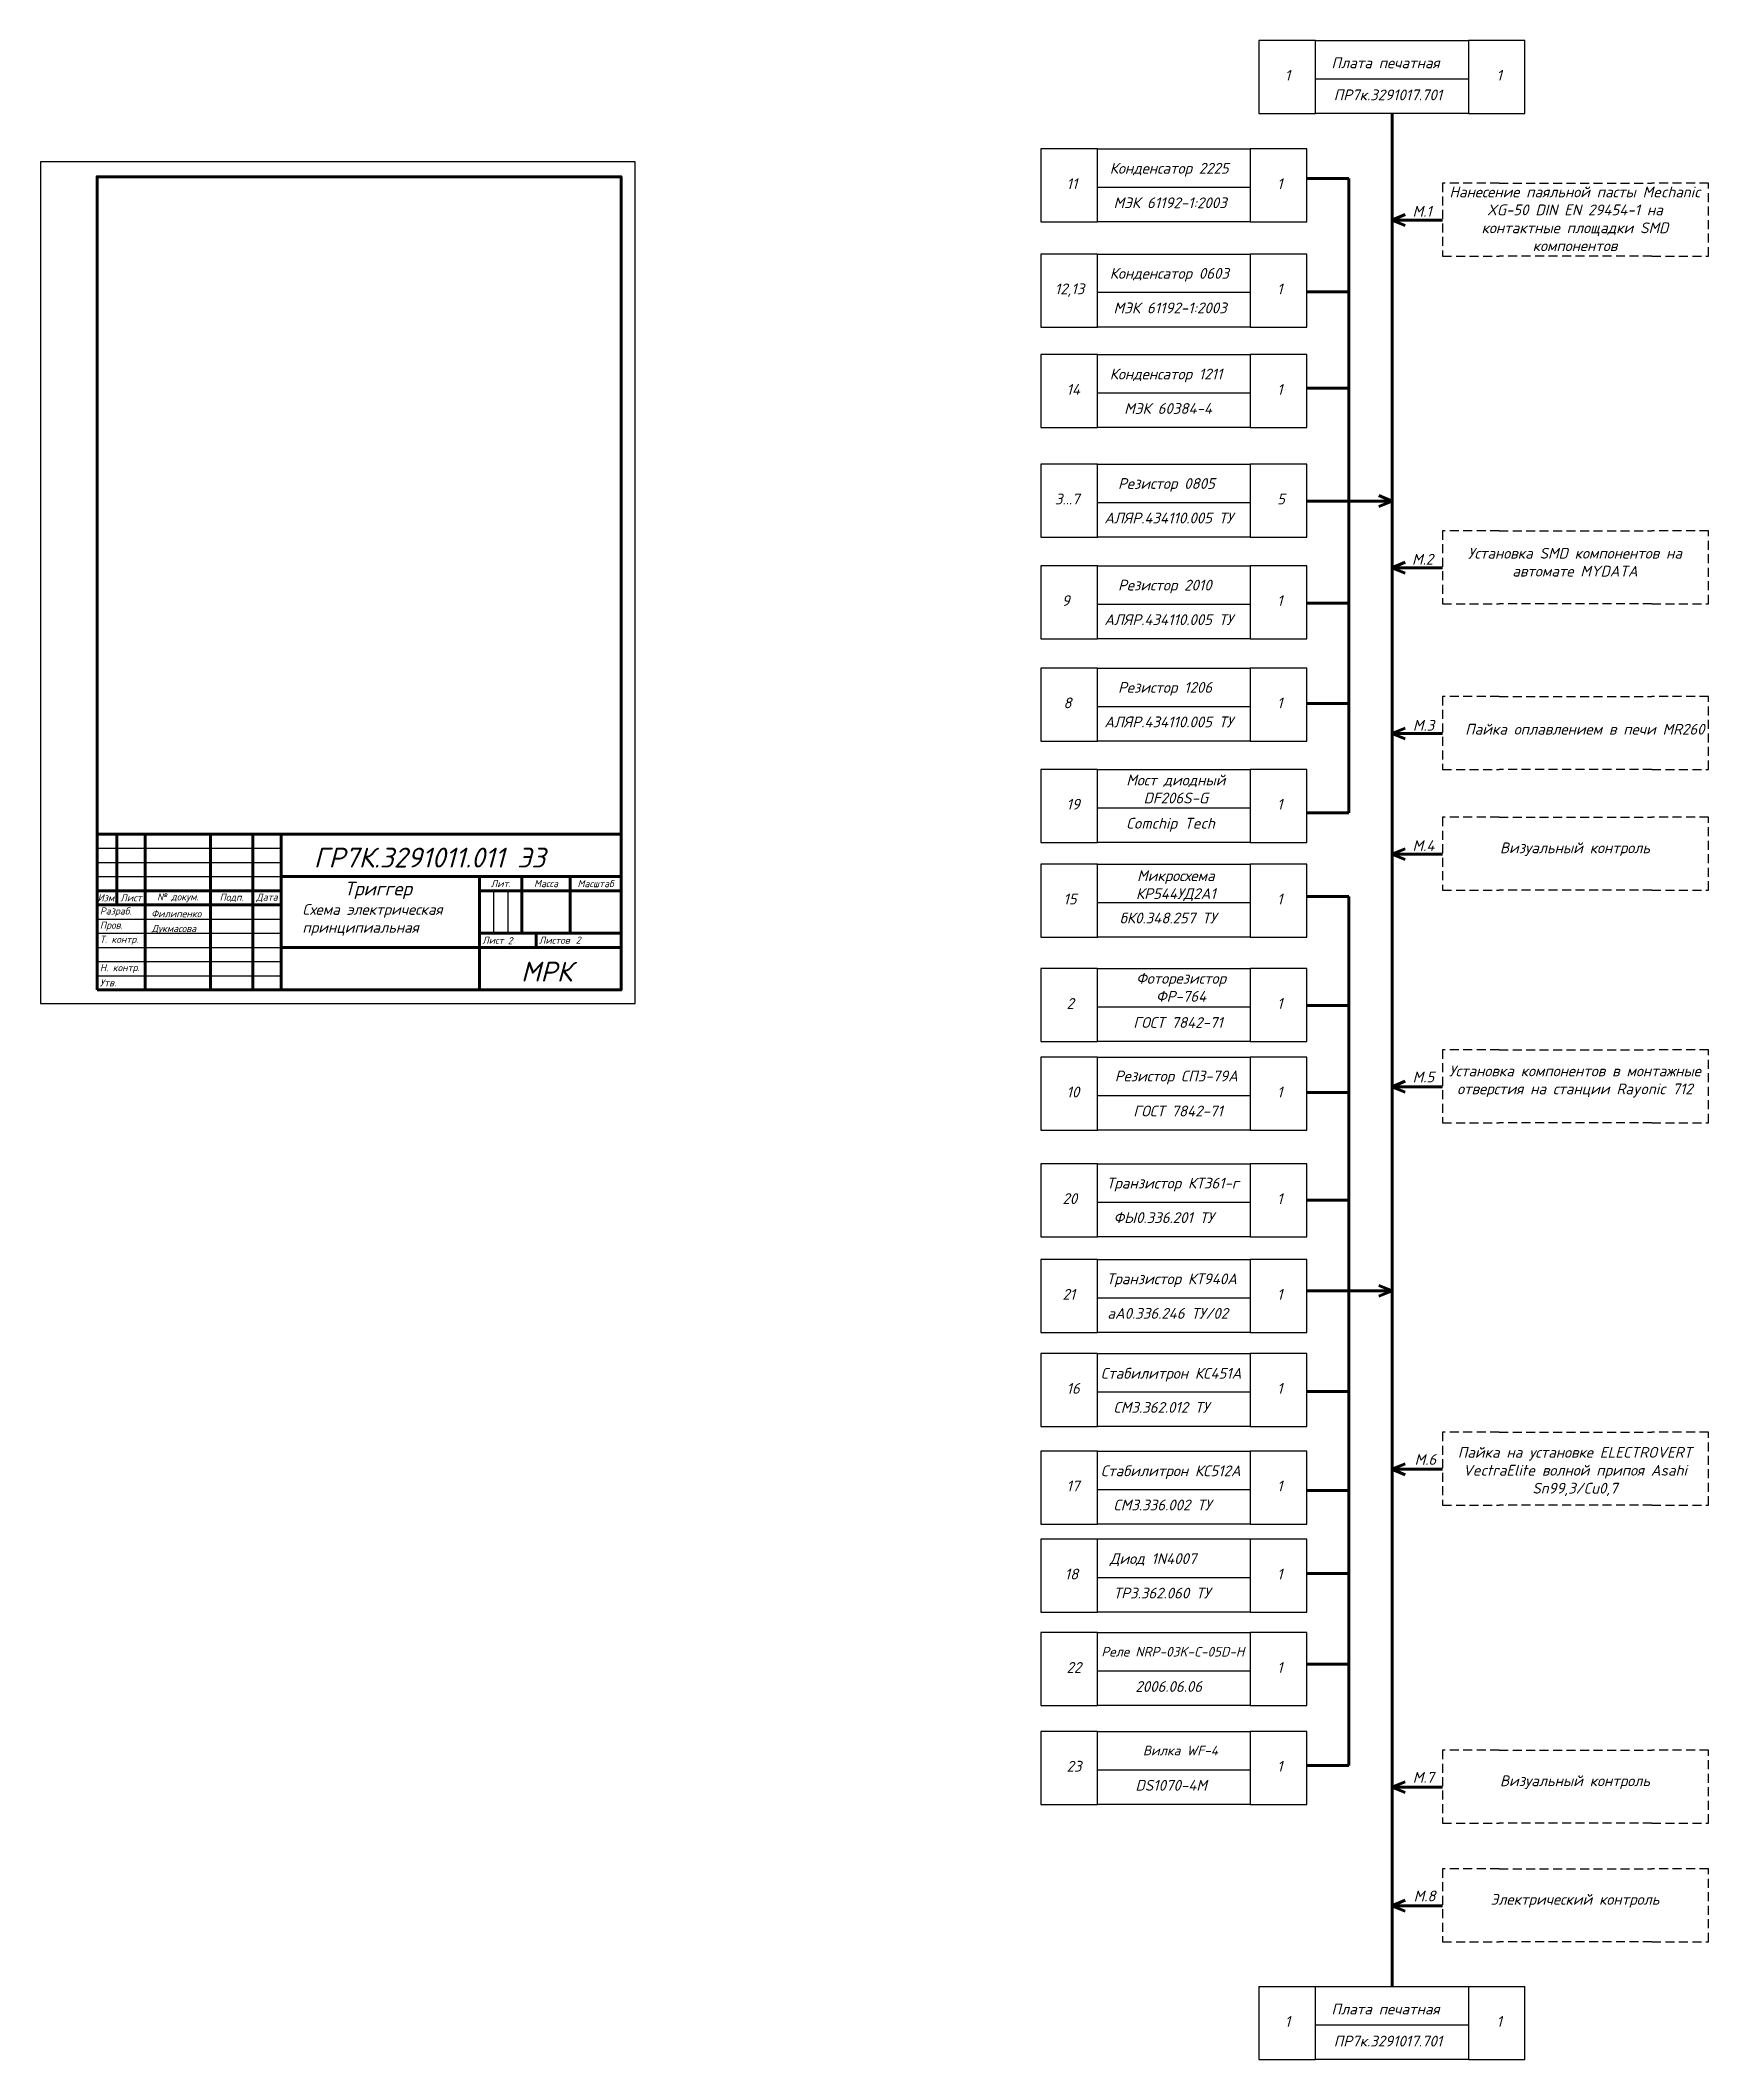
# Model space of a CAD drawing. Header units: millimetres. Extents: x 19 to 6247, y -3126 to 6.
# Drawn here: x 4428 to 5017, y -3126 to -2413 of the extents above; entities that cross this region are included whole.
import ezdxf

# ---------------------------------------------------------------- set-up
doc = ezdxf.new("R2010")
doc.units = ezdxf.units.MM
doc.linetypes.add('HIDDEN2', pattern=[4.7625, 3.175, -1.5875])
doc.layers.get('0').update_dxf_attribs({"lineweight": 80})
doc.layers.add('2-тонкие', color=141, linetype='Continuous', lineweight=30)
doc.styles.get("Standard").update_dxf_attribs({"font": 'isocpeui.ttf'})
doc.styles.add('Мой', font='isocpeui.ttf')

msp = doc.modelspace()

# ---------------------------------------------------------------- texts
at = {"attachment_point": 1, "style": 'Мой'}
for s, width, insert, char_height in [('ГР7К.3291011.011 Э3', 101.8586, (4524.98, -2698.02), 7), ('       Триггер', 73.2474, (4514.4, -2710.08), 4.8), ('Схема электрическая принципиальная', 56.7693, (4520.97, -2717.93), 3.8), ('2', 3.3989, (4593.48, -2729.59), 2.5), ('2', 3.9827, (4617.51, -2729.38), 2.5), ('МРК', 21, (4598.14, -2738.27), 7)]:
    msp.add_mtext_dynamic_manual_height_columns(s, width=width, gutter_width=12.5, heights=[0], dxfattribs=dict(at, insert=insert, char_height=char_height))
at = {"char_height": 2.5, "attachment_point": 1, "style": 'Мой'}
for s, insert in [('Филипенко', (4467.59, -2720.08)), ('Дукмасова', (4467.76, -2725.3))]:
    msp.add_mtext(s, dxfattribs=dict(at, insert=insert))
at = {"layer": '2-тонкие', "attachment_point": 1, "style": 'Мой'}
for s, width, insert, char_height in [('Плата печатная', 46.6508, (4884.27, -2419.11), 3.8), ('1', 46.6508, (4867.84, -2423.47), 3.8), ('1', 46.6508, (4942.57, -2423.47), 3.8), ('ПР7к.3291017.701', 46.6508, (4885.08, -2430.41), 3.8), ('Конденсатор 2225', 46.6508, (4806.01, -2456.32), 3.8), ('11', 46.6508, (4790.76, -2461.78), 3.8), ('1', 46.6508, (4865.11, -2461.78), 3.8), ('\\pxqc;Нанесение паяльной пасты Mechanic XG-50 DIN EN 29454-1 на контактные площадки SMD компонентов', 89.0844, (4925.7, -2464.67), 3.8), ('МЭК 61192-1:2003', 46.6508, (4807.34, -2468.5), 3.8), ('М.1', 46.6508, (4912.91, -2471.51), 3.8), ('Конденсатор 0603', 46.6508, (4806.01, -2493.42), 3.8), ('12,13', 46.6508, (4786.64, -2498.88), 3.8), ('1', 46.6508, (4865.11, -2498.88), 3.8), ('МЭК 61192-1:2003', 46.6508, (4807.34, -2505.6), 3.8), ('Конденсатор 1211', 46.6508, (4806.01, -2528.94), 3.8), ('14', 46.6508, (4790.76, -2534.39), 3.8), ('1', 46.6508, (4865.11, -2534.4), 3.8), ('МЭК 60384-4', 46.6508, (4811.1, -2541.11), 3.8), ('Резистор 0805', 46.6508, (4808.94, -2567.59), 3.8), ('3...7', 46.6508, (4786.64, -2573.04), 3.8), ('АЛЯР.434110.005 ТУ', 53.106, (4804.09, -2579.76), 3.8), ('5', 46.6508, (4865.11, -2573.05), 3.8), ('\\pxqc;Установка SMD компонентов на автомате MYDATA', 89.0844, (4925.7, -2592.19), 3.8), ('М.2', 46.6508, (4912.73, -2594.32), 3.8), ('Резистор 2010', 46.6508, (4808.94, -2603.45), 3.8), ('9', 46.6508, (4789.09, -2608.91), 3.8), ('АЛЯР.434110.005 ТУ', 53.106, (4804.09, -2615.63), 3.8), ('1', 46.6508, (4865.11, -2608.91), 3.8), ('Резистор 1206', 46.6508, (4808.94, -2639.56), 3.8), ('8', 46.6508, (4789.65, -2645.01), 3.8), ('1', 46.6508, (4865.11, -2645.02), 3.8), ('АЛЯР.434110.005 ТУ', 53.106, (4804.09, -2651.73), 3.8), ('М.3', 46.6508, (4913.03, -2652.92), 3.8), ('\\pxqc;Пайка оплавлением в печи MR260', 89.0844, (4929.19, -2654.31), 3.8), ('\\pxqc;Мост диодный DF206S-G', 46.6508, (4806.01, -2672.25), 3.8), ('19', 46.6508, (4790.76, -2680.78), 3.8), ('1', 46.6508, (4865.11, -2680.78), 3.8), ('Comchip Tech', 46.6508, (4811.74, -2687.5), 3.8), ('М.4', 46.6508, (4912.9, -2695.38), 3.8), ('\\pxqc;Визуальный контроль', 89.0844, (4925.7, -2696.18), 3.8), ('\\pxqc;Микросхема КР544УД2А1', 46.6508, (4806.01, -2706.01), 3.8), ('15', 46.6508, (4789.65, -2714.23), 3.8), ('1', 46.6508, (4865.11, -2714.24), 3.8), ('бК0.348.257 ТУ', 46.6508, (4809.54, -2720.95), 3.8), ('\\pxqc;Фоторезистор ФР-764 ', 46.6508, (4807.87, -2742.25), 3.8), ('2', 46.6508, (4790.76, -2751.11), 3.8), ('ГОСТ 7842-71', 46.6508, (4814.31, -2757.83), 3.8), ('1', 46.6508, (4865.11, -2751.11), 3.8), ('\\pxqc;Резистор СП3-79А ', 46.6508, (4806.18, -2776.72), 3.8), ('М.5', 46.6508, (4912.94, -2777.04), 3.8), ('\\pxqc;Установка компонентов в монтажные отверстия на станции Rayonic 712', 89.0844, (4925.7, -2774.92), 3.8), ('10', 46.6508, (4790.76, -2782.35), 3.8), ('1', 46.6508, (4865.11, -2782.36), 3.8), ('ГОСТ 7842-71', 46.6508, (4814.31, -2789.07), 3.8), ('Транзистор КТ361-г', 62.7675, (4804.91, -2814.53), 3.8), ('20', 46.6508, (4789.31, -2819.99), 3.8), ('1', 46.6508, (4865.11, -2819.99), 3.8), ('ФЫ0.336.201 ТУ', 46.6508, (4807.34, -2826.7), 3.8), ('Транзистор КТ940А', 62.7675, (4804.91, -2848.31), 3.8), ('21', 46.6508, (4789.31, -2853.77), 3.8), ('1', 46.6508, (4865.11, -2853.77), 3.8), ('аА0.336.246 ТУ/02', 57.697, (4805.16, -2860.49), 3.8), ('Стабилитрон КС451А', 65.5244, (4802.87, -2881.64), 3.8), ('16', 46.6508, (4790.76, -2886.97), 3.8), ('1', 46.6508, (4865.11, -2886.97), 3.8), ('СМ3.362.012 ТУ', 46.6508, (4807.34, -2893.69), 3.8), ('М.6', 46.6508, (4913.63, -2912.07), 3.8), ('\\pxqc;Пайка на установке ELECTROVERT VectraElite волной припоя Asahi Sn99,3/Cu0,7', 89.0844, (4925.7, -2909.53), 3.8), ('17', 46.6508, (4790.76, -2921.4), 3.8), ('Стабилитрон КС512А', 65.5244, (4802.87, -2916.07), 3.8), ('1', 46.6508, (4865.11, -2921.4), 3.8), ('СМ3.336.002 ТУ', 46.6508, (4807.34, -2928.12), 3.8), ('Диод 1N4007', 46.6508, (4806.01, -2947.05), 3.8), ('18', 46.6508, (4790.1, -2952.51), 3.8), ('1', 46.6508, (4865.11, -2952.51), 3.8), ('ТР3.362.060 ТУ', 113.9313, (4807.34, -2959.23), 3.8), ('22', 46.6508, (4790.76, -2985.47), 3.8), ('Реле NRP-03K-C-05D-H', 77.8764, (4803.04, -2980.12), 3.4), ('1', 46.6508, (4865.11, -2985.48), 3.8), ('2006.06.06', 46.6508, (4815.07, -2992.19), 3.8), ('23', 46.6508, (4790.76, -3020.34), 3.8), ('\\pxqc;Вилка WF-4', 77.8764, (4792.03, -3014.99), 3.4), ('1', 46.6508, (4865.11, -3020.34), 3.8), ('DS1070-4M', 46.6508, (4815.07, -3027.06), 3.8), ('М.7', 46.6508, (4912.98, -3024.26), 3.8), ('\\pxqc;Визуальный контроль', 89.0844, (4925.7, -3025.48), 3.8), ('М.8', 46.6508, (4913.3, -3066.12), 3.8), ('\\pxqc;Электрический контроль', 89.0844, (4925.7, -3067.33), 3.8), ('Плата печатная', 46.6508, (4884.27, -3106.05), 3.8), ('1', 46.6508, (4867.84, -3110.41), 3.8), ('1', 46.6508, (4942.57, -3110.41), 3.8), ('ПР7к.3291017.701', 46.6508, (4885.08, -3117.35), 3.8)]:
    msp.add_mtext_dynamic_manual_height_columns(s, width=width, gutter_width=12.5, heights=[0], dxfattribs=dict(at, insert=insert, char_height=char_height))

# ---------------------------------------------------------------- blocks, each defined once
blk = doc.blocks.new('Штамп')
at = {"lineweight": 80}
for p, q in [((0, 55), (185, 55)), ((7, 55), (7, 30)), ((17, 55), (17, 0)), ((40, 55), (40, 0)), ((55, 55), (55, 0)), ((65, 55), (65, 0)), ((65, 40), (185, 40)), ((135, 40), (135, 0)), ((150, 40), (150, 20)), ((167, 40), (167, 20)), ((65, 35), (0, 35)), ((0, 30), (65, 30)), ((135, 35), (185, 35)), ((65, 15), (185, 15)), ((185, 20), (135, 20)), ((155, 20), (155, 15))]:
    blk.add_line(p, q, dxfattribs=at)
blk.add_lwpolyline([(0, 0), (185, 0), (185, 287), (0, 287)], close=True, dxfattribs=at)
at = {"layer": '2-тонкие', "color": 7}
for p, q in [((0, 50), (65, 50)), ((0, 45), (65, 45)), ((0, 40), (65, 40)), ((140, 35), (140, 20)), ((145, 35), (145, 20)), ((0, 25), (65, 25)), ((0, 20), (65, 20)), ((0, 15), (65, 15)), ((0, 10), (65, 10)), ((0, 5), (65, 5))]:
    blk.add_line(p, q, dxfattribs=at)
at = {"char_height": 2.5}
for s, width, insert, attachment_point in [('Лит.', 15, (142.5, 37.5), 5), ('Масса', 17, (158.5, 37.5), 5), ('Масштаб', 18, (176, 37.5), 5), ('Изм.', 7, (3.5, 32.5), 5), ('\\pi1;Разраб.', 17, (0, 27.5), 4), ('Лист', 10, (12, 32.5), 5), ('№ докум.', 23, (28.5, 32.5), 5), ('Подп.', 15, (47.5, 32.5), 5), ('Дата', 10, (60, 32.5), 5), ('\\pi1;Пров.', 17, (0, 22.5), 4), ('\\pi1;Т. контр.', 17, (0, 17.5), 4), ('\\pi1;Лист', 20, (135, 17.5), 4), ('\\pi1;Листов', 30, (155, 17.5), 4), ('\\pi1;Н. контр.', 17, (0, 7.5), 4), ('\\pi1;Утв.', 17, (0, 2.5), 4)]:
    blk.add_mtext_dynamic_manual_height_columns(s, width=width, gutter_width=12.5, heights=[0], dxfattribs=dict(at, insert=insert, attachment_point=attachment_point))

# ---------------------------------------------------------------- linework, layer by layer
for p, q in [((4905.67, -2438.85), (4905.67, -3100.02)), ((4890.43, -2461.87), (4875.63, -2461.87)), ((4890.43, -2575.66), (4890.43, -2461.87)), ((4905.65, -2476.48), (4910.27, -2474.56)), ((4923.5, -2476.48), (4905.65, -2476.48)), ((4905.65, -2476.48), (4910.27, -2478.39)), ((4890.43, -2501.84), (4875.63, -2501.84)), ((4890.43, -2535.78), (4875.63, -2535.78)), ((4875.63, -2575.66), (4905.67, -2575.66)), ((4890.43, -2575.66), (4890.43, -2685.67)), ((4905.67, -2575.66), (4901.05, -2573.74)), ((4905.67, -2575.66), (4901.05, -2577.57)), ((4905.65, -2599.2), (4910.27, -2597.29)), ((4923.5, -2599.2), (4905.65, -2599.2)), ((4905.65, -2599.2), (4910.27, -2601.12)), ((4890.43, -2611.73), (4875.63, -2611.73)), ((4890.43, -2647.08), (4875.63, -2647.08)), ((4905.65, -2657.69), (4910.27, -2655.78)), ((4923.5, -2657.69), (4905.65, -2657.69)), ((4905.65, -2657.69), (4910.27, -2659.6)), ((4890.43, -2685.67), (4875.63, -2685.67)), ((4905.65, -2700.32), (4910.27, -2698.41)), ((4923.5, -2700.32), (4905.65, -2700.32)), ((4905.65, -2700.32), (4910.27, -2702.24)), ((4890.43, -2715.26), (4875.63, -2715.26)), ((4890.43, -2715.26), (4890.43, -3022)), ((4890.43, -2753.78), (4875.63, -2753.78)), ((4890.43, -2784.38), (4875.63, -2784.38)), ((4905.65, -2782.39), (4910.27, -2780.48)), ((4923.5, -2782.39), (4905.65, -2782.39)), ((4905.65, -2782.39), (4910.27, -2784.3)), ((4890.43, -2822.47), (4875.63, -2822.47)), ((4905.67, -2854.45), (4875.63, -2854.45)), ((4905.67, -2854.45), (4901.05, -2852.54)), ((4905.67, -2854.45), (4901.05, -2856.36)), ((4890.43, -2890.01), (4875.63, -2890.01)), ((4905.65, -2917.43), (4910.27, -2915.51)), ((4923.5, -2917.43), (4905.65, -2917.43)), ((4905.65, -2917.43), (4910.27, -2919.34)), ((4890.43, -2924.89), (4875.63, -2924.89)), ((4890.43, -2954.26), (4875.63, -2954.26)), ((4890.43, -2986.21), (4875.63, -2986.21)), ((4890.43, -3022), (4875.63, -3022)), ((4905.65, -3029.62), (4910.27, -3027.7)), ((4923.5, -3029.62), (4905.65, -3029.62)), ((4905.65, -3029.62), (4910.27, -3031.53)), ((4905.65, -3071.47), (4910.27, -3069.56)), ((4923.5, -3071.47), (4905.65, -3071.47)), ((4905.65, -3071.47), (4910.27, -3073.38))]:
    msp.add_line(p, q)
at = {"layer": '2-тонкие'}
for p, q in [((4878.67, -2413.08), (4858.67, -2413.08)), ((4858.67, -2413.08), (4858.67, -2438.85)), ((4878.67, -2413.08), (4932.61, -2413.08)), ((4878.67, -2426.71), (4878.67, -2413.08)), ((4932.61, -2413.08), (4932.61, -2426.71)), ((4952.61, -2413.08), (4932.61, -2413.08)), ((4952.61, -2438.85), (4952.61, -2413.08)), ((4932.61, -2426.71), (4878.67, -2426.71)), ((4878.67, -2438.85), (4878.67, -2426.71)), ((4932.61, -2426.71), (4932.61, -2438.85)), ((4858.67, -2438.85), (4878.67, -2438.85)), ((4932.61, -2438.85), (4878.67, -2438.85)), ((4932.61, -2438.85), (4952.61, -2438.85)), ((4801.69, -2451.39), (4781.69, -2451.39)), ((4781.69, -2451.39), (4781.69, -2477.16)), ((4801.69, -2451.39), (4855.63, -2451.39)), ((4801.69, -2465.02), (4801.69, -2451.39)), ((4855.63, -2451.39), (4855.63, -2465.02)), ((4875.63, -2451.39), (4855.63, -2451.39)), ((4875.63, -2477.16), (4875.63, -2451.39)), ((4855.63, -2465.02), (4801.69, -2465.02)), ((4801.69, -2477.16), (4801.69, -2465.02)), ((4855.63, -2465.02), (4855.63, -2477.16)), ((4781.69, -2477.16), (4801.69, -2477.16)), ((4855.63, -2477.16), (4801.69, -2477.16)), ((4855.63, -2477.16), (4875.63, -2477.16)), ((4801.69, -2488.49), (4781.69, -2488.49)), ((4781.69, -2488.49), (4781.69, -2514.26)), ((4801.69, -2488.49), (4855.63, -2488.49)), ((4801.69, -2502.12), (4801.69, -2488.49)), ((4855.63, -2488.49), (4855.63, -2502.12)), ((4875.63, -2488.49), (4855.63, -2488.49)), ((4875.63, -2514.26), (4875.63, -2488.49)), ((4855.63, -2502.12), (4801.69, -2502.12)), ((4801.69, -2514.26), (4801.69, -2502.12)), ((4855.63, -2502.12), (4855.63, -2514.26)), ((4781.69, -2514.26), (4801.69, -2514.26)), ((4855.63, -2514.26), (4801.69, -2514.26)), ((4855.63, -2514.26), (4875.63, -2514.26)), ((4801.69, -2524), (4781.69, -2524)), ((4781.69, -2524), (4781.69, -2549.77)), ((4801.69, -2524), (4855.63, -2524)), ((4801.69, -2537.63), (4801.69, -2524)), ((4855.63, -2524), (4855.63, -2537.63)), ((4875.63, -2524), (4855.63, -2524)), ((4875.63, -2549.77), (4875.63, -2524)), ((4855.63, -2537.63), (4801.69, -2537.63)), ((4801.69, -2549.77), (4801.69, -2537.63)), ((4855.63, -2537.63), (4855.63, -2549.77)), ((4781.69, -2549.77), (4801.69, -2549.77)), ((4855.63, -2549.77), (4801.69, -2549.77)), ((4855.63, -2549.77), (4875.63, -2549.77)), ((4801.69, -2562.66), (4781.69, -2562.66)), ((4781.69, -2562.66), (4781.69, -2588.43)), ((4801.69, -2562.66), (4855.63, -2562.66)), ((4801.69, -2576.29), (4801.69, -2562.66)), ((4855.63, -2562.66), (4855.63, -2576.29)), ((4875.63, -2562.66), (4855.63, -2562.66)), ((4875.63, -2588.43), (4875.63, -2562.66)), ((4855.63, -2576.29), (4801.69, -2576.29)), ((4801.69, -2588.43), (4801.69, -2576.29)), ((4855.63, -2576.29), (4855.63, -2588.43)), ((4781.69, -2588.43), (4801.69, -2588.43)), ((4855.63, -2588.43), (4801.69, -2588.43)), ((4855.63, -2588.43), (4875.63, -2588.43)), ((4801.69, -2598.52), (4781.69, -2598.52)), ((4781.69, -2598.52), (4781.69, -2624.29)), ((4801.69, -2598.52), (4855.63, -2598.52)), ((4801.69, -2612.15), (4801.69, -2598.52)), ((4855.63, -2598.52), (4855.63, -2612.15)), ((4875.63, -2598.52), (4855.63, -2598.52)), ((4875.63, -2624.29), (4875.63, -2598.52)), ((4855.63, -2612.15), (4801.69, -2612.15)), ((4801.69, -2624.29), (4801.69, -2612.15)), ((4855.63, -2612.15), (4855.63, -2624.29)), ((4781.69, -2624.29), (4801.69, -2624.29)), ((4855.63, -2624.29), (4801.69, -2624.29)), ((4855.63, -2624.29), (4875.63, -2624.29)), ((4801.69, -2634.63), (4781.69, -2634.63)), ((4781.69, -2634.63), (4781.69, -2660.4)), ((4801.69, -2634.63), (4855.63, -2634.63)), ((4801.69, -2648.26), (4801.69, -2634.63)), ((4855.63, -2634.63), (4855.63, -2648.26)), ((4875.63, -2634.63), (4855.63, -2634.63)), ((4875.63, -2660.4), (4875.63, -2634.63)), ((4855.63, -2648.26), (4801.69, -2648.26)), ((4801.69, -2660.4), (4801.69, -2648.26)), ((4855.63, -2648.26), (4855.63, -2660.4)), ((4781.69, -2660.4), (4801.69, -2660.4)), ((4855.63, -2660.4), (4801.69, -2660.4)), ((4855.63, -2660.4), (4875.63, -2660.4)), ((4801.69, -2670.39), (4781.69, -2670.39)), ((4781.69, -2670.39), (4781.69, -2696.16)), ((4801.69, -2670.39), (4855.63, -2670.39)), ((4801.69, -2684.02), (4801.69, -2670.39)), ((4855.63, -2670.39), (4855.63, -2684.02)), ((4875.63, -2670.39), (4855.63, -2670.39)), ((4875.63, -2696.16), (4875.63, -2670.39)), ((4855.63, -2684.02), (4801.69, -2684.02)), ((4801.69, -2696.16), (4801.69, -2684.02)), ((4855.63, -2684.02), (4855.63, -2696.16)), ((4781.69, -2696.16), (4801.69, -2696.16)), ((4855.63, -2696.16), (4801.69, -2696.16)), ((4855.63, -2696.16), (4875.63, -2696.16)), ((4801.69, -2703.85), (4781.69, -2703.85)), ((4781.69, -2703.85), (4781.69, -2729.62)), ((4801.69, -2703.85), (4855.63, -2703.85)), ((4801.69, -2717.48), (4801.69, -2703.85)), ((4855.63, -2703.85), (4855.63, -2717.48)), ((4875.63, -2703.85), (4855.63, -2703.85)), ((4875.63, -2729.62), (4875.63, -2703.85)), ((4855.63, -2717.48), (4801.69, -2717.48)), ((4801.69, -2729.62), (4801.69, -2717.48)), ((4855.63, -2717.48), (4855.63, -2729.62)), ((4781.69, -2729.62), (4801.69, -2729.62)), ((4855.63, -2729.62), (4801.69, -2729.62)), ((4855.63, -2729.62), (4875.63, -2729.62)), ((4801.69, -2740.72), (4781.69, -2740.72)), ((4781.69, -2740.72), (4781.69, -2766.49)), ((4801.69, -2740.72), (4855.63, -2740.72)), ((4801.69, -2754.35), (4801.69, -2740.72)), ((4855.63, -2740.72), (4855.63, -2754.35)), ((4875.63, -2740.72), (4855.63, -2740.72)), ((4875.63, -2766.49), (4875.63, -2740.72)), ((4855.63, -2754.35), (4801.69, -2754.35)), ((4801.69, -2766.49), (4801.69, -2754.35)), ((4855.63, -2754.35), (4855.63, -2766.49)), ((4781.69, -2766.49), (4801.69, -2766.49)), ((4801.69, -2771.97), (4781.69, -2771.97)), ((4781.69, -2771.97), (4781.69, -2797.73)), ((4855.63, -2766.49), (4801.69, -2766.49)), ((4801.69, -2771.97), (4855.63, -2771.97)), ((4801.69, -2785.6), (4801.69, -2771.97)), ((4855.63, -2766.49), (4875.63, -2766.49)), ((4855.63, -2771.97), (4855.63, -2785.6)), ((4875.63, -2771.97), (4855.63, -2771.97)), ((4875.63, -2797.73), (4875.63, -2771.97)), ((4855.63, -2785.6), (4801.69, -2785.6)), ((4801.69, -2797.73), (4801.69, -2785.6)), ((4855.63, -2785.6), (4855.63, -2797.73)), ((4781.69, -2797.73), (4801.69, -2797.73)), ((4855.63, -2797.73), (4801.69, -2797.73)), ((4855.63, -2797.73), (4875.63, -2797.73)), ((4801.69, -2809.6), (4781.69, -2809.6)), ((4781.69, -2809.6), (4781.69, -2835.37)), ((4801.69, -2809.6), (4855.63, -2809.6)), ((4801.69, -2823.23), (4801.69, -2809.6)), ((4855.63, -2809.6), (4855.63, -2823.23)), ((4875.63, -2809.6), (4855.63, -2809.6)), ((4875.63, -2835.37), (4875.63, -2809.6)), ((4855.63, -2823.23), (4801.69, -2823.23)), ((4801.69, -2835.37), (4801.69, -2823.23)), ((4855.63, -2823.23), (4855.63, -2835.37)), ((4781.69, -2835.37), (4801.69, -2835.37)), ((4855.63, -2835.37), (4801.69, -2835.37)), ((4855.63, -2835.37), (4875.63, -2835.37)), ((4801.69, -2843.38), (4781.69, -2843.38)), ((4781.69, -2843.38), (4781.69, -2869.15)), ((4801.69, -2843.38), (4855.63, -2843.38)), ((4801.69, -2857.01), (4801.69, -2843.38)), ((4855.63, -2843.38), (4855.63, -2857.01)), ((4875.63, -2843.38), (4855.63, -2843.38)), ((4875.63, -2869.15), (4875.63, -2843.38)), ((4855.63, -2857.01), (4801.69, -2857.01)), ((4801.69, -2869.15), (4801.69, -2857.01)), ((4855.63, -2857.01), (4855.63, -2869.15)), ((4781.69, -2869.15), (4801.69, -2869.15)), ((4855.63, -2869.15), (4801.69, -2869.15)), ((4855.63, -2869.15), (4875.63, -2869.15)), ((4801.69, -2876.58), (4781.69, -2876.58)), ((4781.69, -2876.58), (4781.69, -2902.35)), ((4801.69, -2876.58), (4855.63, -2876.58)), ((4801.69, -2890.21), (4801.69, -2876.58)), ((4855.63, -2876.58), (4855.63, -2890.21)), ((4875.63, -2876.58), (4855.63, -2876.58)), ((4875.63, -2902.35), (4875.63, -2876.58)), ((4855.63, -2890.21), (4801.69, -2890.21)), ((4801.69, -2902.35), (4801.69, -2890.21)), ((4855.63, -2890.21), (4855.63, -2902.35)), ((4781.69, -2902.35), (4801.69, -2902.35)), ((4855.63, -2902.35), (4801.69, -2902.35)), ((4855.63, -2902.35), (4875.63, -2902.35)), ((4801.69, -2911.01), (4781.69, -2911.01)), ((4781.69, -2911.01), (4781.69, -2936.78)), ((4801.69, -2911.01), (4855.63, -2911.01)), ((4801.69, -2924.64), (4801.69, -2911.01)), ((4855.63, -2911.01), (4855.63, -2924.64)), ((4875.63, -2911.01), (4855.63, -2911.01)), ((4875.63, -2936.78), (4875.63, -2911.01)), ((4855.63, -2924.64), (4801.69, -2924.64)), ((4801.69, -2936.78), (4801.69, -2924.64)), ((4855.63, -2924.64), (4855.63, -2936.78)), ((4781.69, -2936.78), (4801.69, -2936.78)), ((4875.63, -2942.12), (4781.69, -2942.12)), ((4781.69, -2942.12), (4781.69, -2967.89)), ((4855.63, -2936.78), (4801.69, -2936.78)), ((4801.69, -2955.75), (4801.69, -2942.12)), ((4855.63, -2936.78), (4875.63, -2936.78)), ((4855.63, -2942.12), (4855.63, -2955.75)), ((4875.63, -2967.89), (4875.63, -2942.12)), ((4855.63, -2955.75), (4801.69, -2955.75)), ((4801.69, -2967.89), (4801.69, -2955.75)), ((4855.63, -2955.75), (4855.63, -2967.89)), ((4781.69, -2967.89), (4801.69, -2967.89)), ((4855.63, -2967.89), (4801.69, -2967.89)), ((4855.63, -2967.89), (4875.63, -2967.89)), ((4801.69, -2975.08), (4781.69, -2975.08)), ((4781.69, -2975.08), (4781.69, -3000.85)), ((4801.69, -2975.08), (4855.63, -2975.08)), ((4801.69, -2988.72), (4801.69, -2975.08)), ((4855.63, -2975.08), (4855.63, -2988.72)), ((4875.63, -2975.08), (4855.63, -2975.08)), ((4875.63, -3000.85), (4875.63, -2975.08)), ((4855.63, -2988.72), (4801.69, -2988.72)), ((4801.69, -3000.85), (4801.69, -2988.72)), ((4855.63, -2988.72), (4855.63, -3000.85)), ((4781.69, -3000.85), (4801.69, -3000.85)), ((4855.63, -3000.85), (4801.69, -3000.85)), ((4855.63, -3000.85), (4875.63, -3000.85)), ((4801.69, -3009.95), (4781.69, -3009.95)), ((4781.69, -3009.95), (4781.69, -3035.72)), ((4801.69, -3009.95), (4855.63, -3009.95)), ((4801.69, -3023.58), (4801.69, -3009.95)), ((4855.63, -3009.95), (4855.63, -3023.58)), ((4875.63, -3009.95), (4855.63, -3009.95)), ((4875.63, -3035.72), (4875.63, -3009.95)), ((4855.63, -3023.58), (4801.69, -3023.58)), ((4801.69, -3035.72), (4801.69, -3023.58)), ((4855.63, -3023.58), (4855.63, -3035.72)), ((4781.69, -3035.72), (4801.69, -3035.72)), ((4855.63, -3035.72), (4801.69, -3035.72)), ((4855.63, -3035.72), (4875.63, -3035.72)), ((4858.67, -3100.02), (4858.67, -3125.79)), ((4858.67, -3100.02), (4952.61, -3100.02)), ((4878.67, -3113.65), (4878.67, -3100.02)), ((4932.61, -3100.02), (4932.61, -3113.65)), ((4952.61, -3125.79), (4952.61, -3100.02)), ((4932.61, -3113.65), (4878.67, -3113.65)), ((4878.67, -3125.79), (4878.67, -3113.65)), ((4932.61, -3113.65), (4932.61, -3125.79)), ((4858.67, -3125.79), (4878.67, -3125.79)), ((4932.61, -3125.79), (4878.67, -3125.79)), ((4932.61, -3125.79), (4952.61, -3125.79))]:
    msp.add_line(p, q, dxfattribs=at)
at = {"layer": '2-тонкие', "linetype": 'HIDDEN2'}
for p, q in [((4943.5, -2463.42), (4923.5, -2463.42)), ((4923.5, -2463.42), (4923.5, -2489.19)), ((4943.5, -2463.42), (4997.44, -2463.42)), ((5017.44, -2463.42), (4997.44, -2463.42)), ((5017.44, -2489.19), (5017.44, -2463.42)), ((4923.5, -2489.19), (4943.5, -2489.19)), ((4997.44, -2489.19), (4943.5, -2489.19)), ((4997.44, -2489.19), (5017.44, -2489.19)), ((4943.5, -2586.15), (4923.5, -2586.15)), ((4923.5, -2586.15), (4923.5, -2611.92)), ((4943.5, -2586.15), (4997.44, -2586.15)), ((5017.44, -2586.15), (4997.44, -2586.15)), ((5017.44, -2611.92), (5017.44, -2586.15)), ((4923.5, -2611.92), (4943.5, -2611.92)), ((4997.44, -2611.92), (4943.5, -2611.92)), ((4997.44, -2611.92), (5017.44, -2611.92)), ((4943.5, -2644.64), (4923.5, -2644.64)), ((4923.5, -2644.64), (4923.5, -2670.41)), ((4943.5, -2644.64), (4997.44, -2644.64)), ((5017.44, -2644.64), (4997.44, -2644.64)), ((5017.44, -2670.41), (5017.44, -2644.64)), ((4923.5, -2670.41), (4943.5, -2670.41)), ((4997.44, -2670.41), (4943.5, -2670.41)), ((4997.44, -2670.41), (5017.44, -2670.41)), ((4943.5, -2687.27), (4923.5, -2687.27)), ((4923.5, -2687.27), (4923.5, -2713.04)), ((4943.5, -2687.27), (4997.44, -2687.27)), ((5017.44, -2687.27), (4997.44, -2687.27)), ((5017.44, -2713.04), (5017.44, -2687.27)), ((4923.5, -2713.04), (4943.5, -2713.04)), ((4997.44, -2713.04), (4943.5, -2713.04)), ((4997.44, -2713.04), (5017.44, -2713.04)), ((4943.5, -2769.34), (4923.5, -2769.34)), ((4923.5, -2769.34), (4923.5, -2795.11)), ((4943.5, -2769.34), (4997.44, -2769.34)), ((5017.44, -2769.34), (4997.44, -2769.34)), ((5017.44, -2795.11), (5017.44, -2769.34)), ((4923.5, -2795.11), (4943.5, -2795.11)), ((4997.44, -2795.11), (4943.5, -2795.11)), ((4997.44, -2795.11), (5017.44, -2795.11)), ((4943.5, -2904.38), (4923.5, -2904.38)), ((4923.5, -2904.38), (4923.5, -2930.14)), ((4943.5, -2904.38), (4997.44, -2904.38)), ((5017.44, -2904.38), (4997.44, -2904.38)), ((5017.44, -2930.14), (5017.44, -2904.38)), ((4923.5, -2930.14), (4943.5, -2930.14)), ((4997.44, -2930.14), (4943.5, -2930.14)), ((4997.44, -2930.14), (5017.44, -2930.14)), ((4943.5, -3016.57), (4923.5, -3016.57)), ((4923.5, -3016.57), (4923.5, -3042.33)), ((4943.5, -3016.57), (4997.44, -3016.57)), ((5017.44, -3016.57), (4997.44, -3016.57)), ((5017.44, -3042.33), (5017.44, -3016.57)), ((4923.5, -3042.33), (4943.5, -3042.33)), ((4997.44, -3042.33), (4943.5, -3042.33)), ((4997.44, -3042.33), (5017.44, -3042.33)), ((4943.5, -3058.42), (4923.5, -3058.42)), ((4923.5, -3058.42), (4923.5, -3084.19)), ((4943.5, -3058.42), (4997.44, -3058.42)), ((5017.44, -3058.42), (4997.44, -3058.42)), ((5017.44, -3084.19), (5017.44, -3058.42)), ((4923.5, -3084.19), (4943.5, -3084.19)), ((4997.44, -3084.19), (4943.5, -3084.19)), ((4997.44, -3084.19), (5017.44, -3084.19))]:
    msp.add_line(p, q, dxfattribs=at)
at = {"layer": '2-тонкие', "color": 7}
msp.add_lwpolyline([(4428.47, -2752.99), (4638.47, -2752.99), (4638.47, -2455.99), (4428.47, -2455.99)], close=True, dxfattribs=at)

# ---------------------------------------------------------------- block references
msp.add_blockref('Штамп', (4448.48, -2748.21))

msp.set_redraw_order([(e.dxf.handle, doc.entitydb.next_handle()) for e in msp.query("TEXT MTEXT ATTDEF DIMENSION ARC_DIMENSION")])  # texts and dimensions are drawn at this point

doc.saveas('drawing.dxf')
